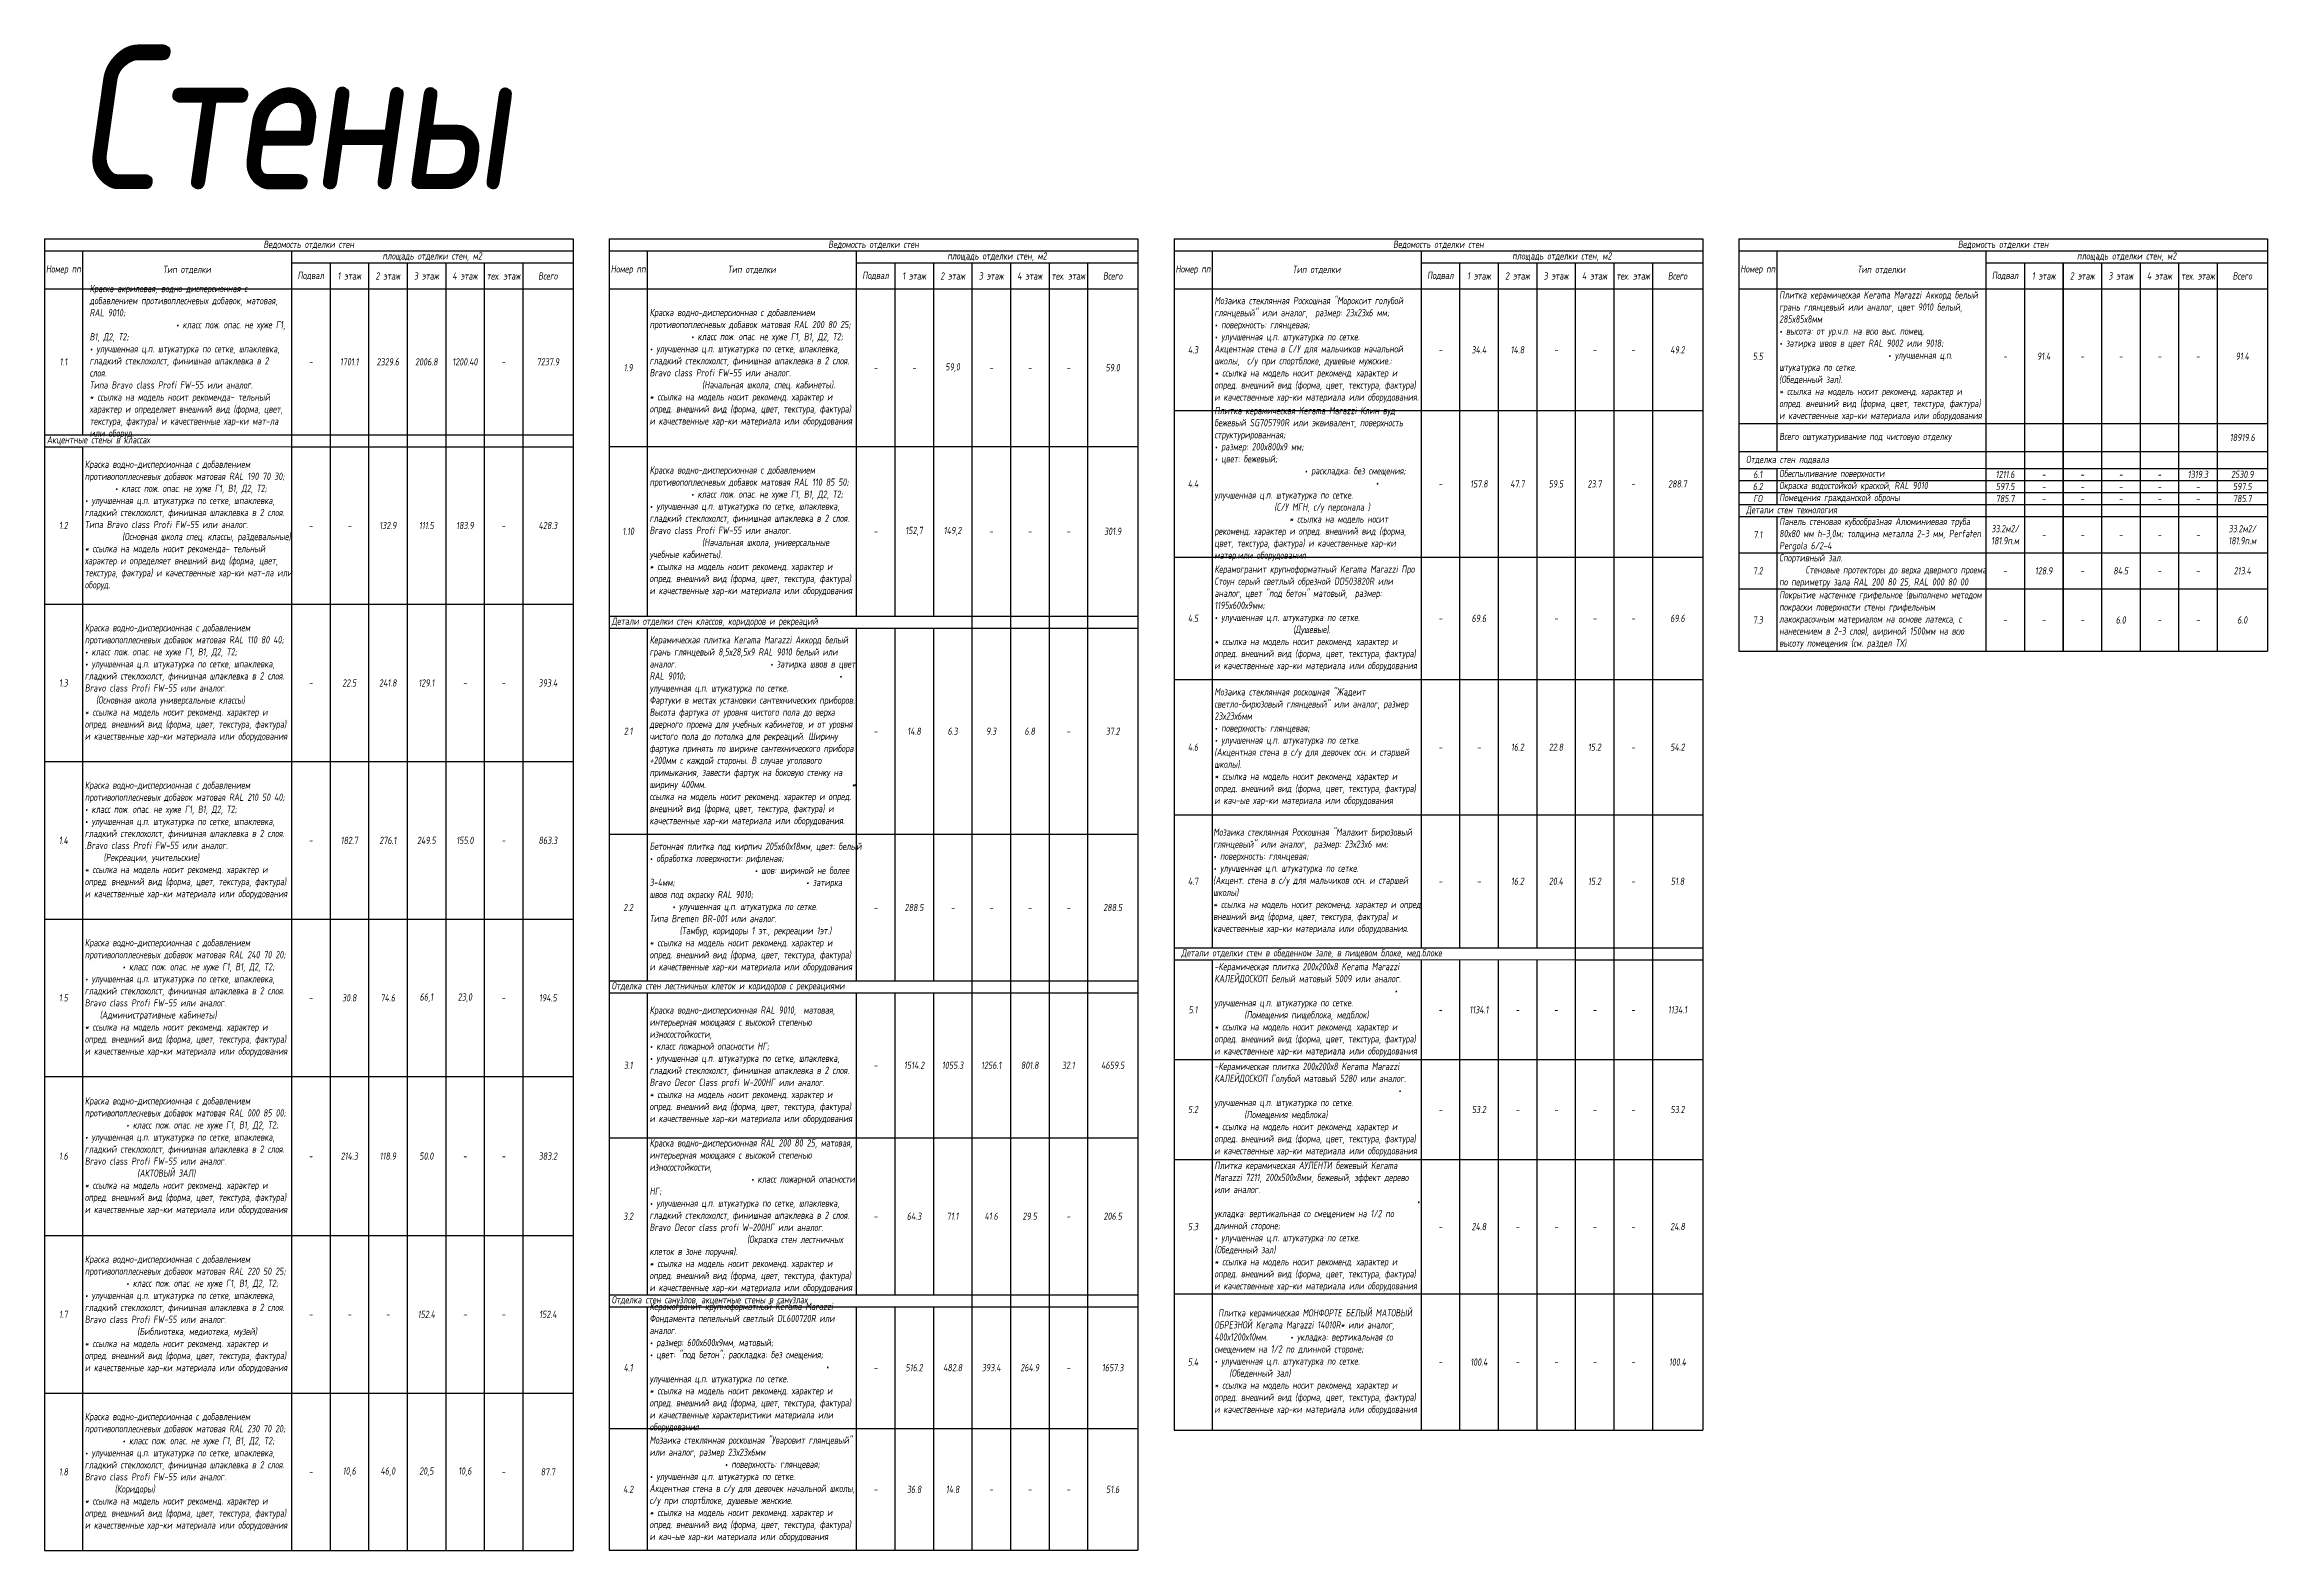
# Model space of a CAD drawing. Header units: millimetres. Extents: x -564166 to 631235, y -111927 to 129743.
# Drawn here: x -528318 to -436049, y 65213 to 127718 of the extents above; entities that cross this region are included whole.
import ezdxf

# ---------------------------------------------------------------- set-up
doc = ezdxf.new("R2010")
doc.units = ezdxf.units.MM
doc.layers.add('АР_Таблица отделки 1эт', color=250, linetype='Continuous', lineweight=15)
doc.layers.add('АР_Таблица отделки подвал', color=250, linetype='Continuous', lineweight=15)
doc.styles.add('ISOCPEUR', font='isocpeur.ttf', dxfattribs={"height": 800})
doc.styles.add('Архитект', font='isocpeur.ttf', dxfattribs={"width": 0.8, "oblique": 8})

msp = doc.modelspace()

# ---------------------------------------------------------------- texts
at = {"layer": 'АР_Таблица отделки 1эт', "color": 3, "char_height": 5936.58, "attachment_point": 5, "style": 'Архитект'}
for insert in [(-517964, 124730), (-517876, 124672)]:
    msp.add_mtext('\\A1;{\\C5;Стены}', dxfattribs=dict(at, insert=insert))

# ---------------------------------------------------------------- blocks, each defined once
blk = doc.blocks.new('*T86')
at = {"layer": 'АР_Таблица отделки подвал', "color": 0, "lineweight": -2, "transparency": 16777216}
for p, q in [((0, 0), (21942, 0)), ((0, 0), (0, -54438)), ((21942, 0), (21942, -54438)), ((23442, 0), (45385, 0)), ((23442, 0), (23442, -54423)), ((45385, 0), (45385, -54423)), ((46885, 0), (68827, 0)), ((46885, 0), (46885, -49446)), ((68827, 0), (68827, -49446)), ((70327, 0), (92269, 0)), ((70327, 0), (70327, -17108)), ((92269, 0), (92269, -17108)), ((0, -500), (1576, -500)), ((1576, -500), (1576, -8130)), ((10253, -500), (10253, -54438)), ((23442, -500), (25019, -500)), ((25019, -500), (25019, -15659)), ((33695, -500), (33695, -15659)), ((46885, -500), (48461, -500)), ((48461, -500), (48461, -29424)), ((57137, -500), (57137, -29424)), ((70327, -500), (71903, -500)), ((71903, -500), (71903, -8827)), ((80579, -500), (80579, -17108)), ((10253, -1000), (21942, -1000)), ((11853, -1000), (11853, -54438)), ((13453, -1000), (13453, -54438)), ((15053, -1000), (15053, -54438)), ((16653, -1000), (16653, -54438)), ((18253, -1000), (18253, -54438)), ((19853, -1000), (19853, -54438)), ((33695, -1000), (45385, -1000)), ((35295, -1000), (35295, -15659)), ((36895, -1000), (36895, -15659)), ((38495, -1000), (38495, -54423)), ((40095, -1000), (40095, -54423)), ((41695, -1000), (41695, -54423)), ((43295, -1000), (43295, -54423)), ((57137, -1000), (68827, -1000)), ((58737, -1000), (58737, -29424)), ((60337, -1000), (60337, -29424)), ((61937, -1000), (61937, -29424)), ((63537, -1000), (63537, -49446)), ((65137, -1000), (65137, -49446)), ((66737, -1000), (66737, -49446)), ((80579, -1000), (92269, -1000)), ((82179, -1000), (82179, -17108)), ((83779, -1000), (83779, -17108)), ((85379, -1000), (85379, -17108)), ((86979, -1000), (86979, -17108)), ((88579, -1000), (88579, -17108)), ((90179, -1000), (90179, -17108)), ((0, -2080), (21942, -2080)), ((23442, -2080), (45385, -2080)), ((46885, -2080), (68827, -2080)), ((70327, -2080), (92269, -2080)), ((46885, -7130), (68827, -7130)), ((0, -8130), (21942, -8130)), ((70327, -7660), (92269, -7660)), ((0, -8630), (1576, -8630)), ((1576, -8630), (1576, -54438)), ((10253, -8630), (21942, -8630)), ((23442, -8616), (45385, -8616)), ((70327, -8827), (92269, -8827)), ((70327, -9527), (71903, -9527)), ((70327, -10027), (92269, -10027)), ((71903, -9527), (71903, -11027)), ((80579, -9527), (92269, -9527)), ((70327, -10527), (92269, -10527)), ((70327, -11027), (92269, -11027)), ((70327, -11527), (92269, -11527)), ((71903, -11527), (71903, -17108)), ((46885, -13210), (68827, -13210)), ((70327, -13028), (92269, -13028)), ((70327, -14528), (92269, -14528)), ((0, -15164), (21942, -15164)), ((23442, -15659), (45385, -15659)), ((23442, -16159), (45385, -16159)), ((25019, -16159), (25019, -30791)), ((33695, -16159), (33695, -30791)), ((35295, -16159), (35295, -30791)), ((36895, -16159), (36895, -30791)), ((70327, -17108), (92269, -17108)), ((46885, -18290), (68827, -18290)), ((0, -21698), (21942, -21698)), ((46885, -23900), (68827, -23900)), ((23442, -24711), (45385, -24711)), ((0, -28232), (21942, -28232)), ((46885, -29424), (68827, -29424)), ((46885, -29924), (48461, -29924)), ((48461, -29924), (48461, -49446)), ((57137, -29924), (57137, -49446)), ((58737, -29924), (58737, -49446)), ((60337, -29924), (60337, -49446)), ((61937, -29924), (61937, -49446)), ((63537, -29924), (68827, -29924)), ((23442, -30791), (45385, -30791)), ((23442, -31291), (45385, -31291)), ((25019, -31291), (25019, -43823)), ((33695, -31291), (33695, -43823)), ((35295, -31291), (35295, -43823)), ((36895, -31291), (36895, -43823)), ((46885, -34064), (68827, -34064)), ((0, -34768), (21942, -34768)), ((23442, -37304), (45385, -37304)), ((46885, -38204), (68827, -38204)), ((0, -41368), (21942, -41368)), ((23442, -43823), (45385, -43823)), ((46885, -43784), (68827, -43784)), ((23442, -44323), (45385, -44323)), ((25019, -44323), (25019, -54423)), ((33695, -44323), (33695, -54423)), ((35295, -44323), (35295, -54423)), ((36895, -44323), (36895, -54423)), ((0, -47904), (21942, -47904)), ((23442, -49373), (45385, -49373)), ((46885, -49446), (68827, -49446)), ((0, -54438), (21942, -54438)), ((23442, -54423), (45385, -54423))]:
    blk.add_line(p, q, dxfattribs=at)
at = {"layer": 'АР_Таблица отделки подвал', "color": 0, "linetype": 'ByBlock', "lineweight": 30, "transparency": 16777216}
for p, q in [((1576, -500), (21942, -500)), ((25019, -500), (45385, -500)), ((48461, -500), (68827, -500)), ((71903, -500), (92269, -500))]:
    blk.add_line(p, q, dxfattribs=at)
at = {"layer": 'АР_Таблица отделки подвал', "transparency": 16777216}
for p, q in [((1576, -8630), (10253, -8630)), ((71903, -9527), (80579, -9527)), ((48461, -29924), (63537, -29924))]:
    blk.add_line(p, q, dxfattribs=at)
at = {"layer": 'АР_Таблица отделки подвал', "lineweight": 15, "transparency": 16777216, "char_height": 300}
for s, insert, width, attachment_point, style in [('Ведомость отделки стен', (10971, -250), 21842.3, 5, 'Архитект'), ('площадь отделки стен, м2', (16097, -750), 11589.77, 5, 'Архитект'), ('Ведомость отделки стен', (34413, -250), 21842.3, 5, 'Архитект'), ('площадь отделки стен, м2', (39540, -750), 11589.77, 5, 'Архитект'), ('Ведомость отделки стен', (57856, -250), 21842.3, 5, 'Архитект'), ('площадь отделки стен, м2', (62982, -750), 11589.77, 5, 'Архитект'), ('Ведомость отделки стен', (81298, -250), 21842.3, 5, 'Архитект'), ('площадь отделки стен, м2', (86424, -750), 11589.77, 5, 'Архитект'), ('Номер пп', (788, -1290), 1476.27, 5, 'Архитект'), ('Тип отделки', (5914, -1290), 8576.27, 5, 'Архитект'), ('Подвал', (11053, -1540), 1500, 5, 'Архитект'), ('1 этаж', (12653, -1540), 1500, 5, 'Архитект'), ('2 этаж', (14253, -1540), 1500, 5, 'Архитект'), ('3 этаж', (15853, -1540), 1500, 5, 'Архитект'), ('4 этаж', (17453, -1540), 1500, 5, 'Архитект'), ('тех. этаж', (19053, -1540), 1500, 5, 'Архитект'), ('Всего', (20897, -1540), 1989.77, 5, 'Архитект'), ('Номер пп', (24230, -1290), 1476.27, 5, 'Архитект'), ('Тип отделки', (29357, -1290), 8576.27, 5, 'Архитект'), ('Подвал', (34495, -1540), 1500, 5, 'Архитект'), ('1 этаж', (36095, -1540), 1500, 5, 'Архитект'), ('2 этаж', (37695, -1540), 1500, 5, 'Архитект'), ('3 этаж', (39295, -1540), 1500, 5, 'Архитект'), ('4 этаж', (40895, -1540), 1500, 5, 'Архитект'), ('тех. этаж', (42495, -1540), 1500, 5, 'Архитект'), ('Всего', (44340, -1540), 1989.77, 5, 'Архитект'), ('Номер пп', (47673, -1290), 1476.27, 5, 'Архитект'), ('Тип отделки', (52799, -1290), 8576.27, 5, 'Архитект'), ('Подвал', (57937, -1540), 1500, 5, 'Архитект'), ('1 этаж', (59537, -1540), 1500, 5, 'Архитект'), ('2 этаж', (61137, -1540), 1500, 5, 'Архитект'), ('3 этаж', (62737, -1540), 1500, 5, 'Архитект'), ('4 этаж', (64337, -1540), 1500, 5, 'Архитект'), ('тех. этаж', (65937, -1540), 1500, 5, 'Архитект'), ('Всего', (67782, -1540), 1989.77, 5, 'Архитект'), ('Номер пп', (71115, -1290), 1476.27, 5, 'Архитект'), ('Тип отделки', (76241, -1290), 8576.27, 5, 'Архитект'), ('Подвал', (81379, -1540), 1500, 5, 'Архитект'), ('1 этаж', (82979, -1540), 1500, 5, 'Архитект'), ('2 этаж', (84579, -1540), 1500, 5, 'Архитект'), ('3 этаж', (86179, -1540), 1500, 5, 'Архитект'), ('4 этаж', (87779, -1540), 1500, 5, 'Архитект'), ('тех. этаж', (89379, -1540), 1500, 5, 'Архитект'), ('Всего', (91224, -1540), 1989.77, 5, 'Архитект'), ('{\\C256;\\c0;Краска акриловая, водно-дисперсионная с добавлением противоплесневых добавок, матовая, RAL 9010;                                                                   • класс пож. опас. не хуже Г1, В1, Д2, Т2;\\P• улучшенная ц.п. штукатурка по сетке, шпаклевка, гладкий стеклохолст, финишная шпаклевка в 2 слоя.\\PТипа Bravo class Profi FW-55 или аналог.\\P* ссылка на модель носит рекоменда- тельный характер и определяет внешний вид (форма, цвет, текстура, фактура) и качественные хар-ки мат-ла или оборуд.     }', (1876, -5105), 8076.27, 4, 'Архитект'), ('{\\C256;\\c0;Мозаика стеклянная Роскошная "Мороксит голубой глянцевый" или аналог,  размер: 23х23х6 мм;\\P• поверхность: глянцевая;\\P• улучшенная ц.п. штукатурка по сетке.\\PАкцентная стена в С/У для мальчиков начальной школы,  с/у при спортблоке, душевые мужские.:                  \\P* ссылка на модель носит рекоменд. характер и опред. внешний вид (форма, цвет, текстура, фактура) и качественные хар-ки материала или оборудования.}', (48561, -4605), 8476.27, 4, 'Архитект'), ('Плитка керамическая Kerama Marazzi Аккорд белый грань глянцевый или аналог, цвет 9010 белый, 285х85х8мм \\P• высота: от ур.ч.п. на всю выс. помещ. \\P• затирка швов в цвет RAL 9002 или 9018;                                         • улучшенная ц.п. штукатурка по сетке.                        (Обеденный зал). \\P* ссылка на модель носит рекоменд. характер и опред. внешний вид (форма, цвет, текстура, фактура) и качественные хар-ки материала или оборудования', (72003, -4870), 8476.27, 4, 'Архитект'), ('Краска водно-дисперсионная с добавлением противопоплесневых добавок матовая RAL 200 80 25;                                                                      • класс пож. опас. не хуже Г1, В1, Д2, Т2;\\P• улучшенная ц.п. штукатурка по сетке, шпаклевка, гладкий стеклохолст, финишная шпаклевка в 2 слоя.\\PBravo class Profi FW-55 или аналог.                                 (Начальная школа, спец. кабинеты).\\P* ссылка на модель носит рекоменд. характер и опред. внешний вид (форма, цвет, текстура, фактура) и качественные хар-ки материала или оборудования', (25119, -5348), 8476.27, 4, 'Архитект'), ('4.3', (47673, -4605), 1376.27, 5, 'Архитект'), ('34.4', (59537, -4605), 1400, 5, 'Архитект'), ('14.8', (61137, -4605), 1400, 5, 'Архитект'), ('49.2', (67782, -4605), 1889.77, 5, 'Архитект'), ('1.1', (788, -5105), 1376.27, 5, 'Архитект'), ('-', (11053, -5105), 1400, 5, 'Архитект'), ('1701.1', (12653, -5105), 1400, 5, 'Архитект'), ('2329.6', (14253, -5105), 1400, 5, 'Архитект'), ('2006.8', (15853, -5105), 1400, 5, 'Архитект'), ('1200.40', (17453, -5105), 1400, 5, 'Архитект'), ('-', (19053, -5105), 1400, 5, 'Архитект'), ('7237.9', (20897, -5105), 1889.77, 5, 'Архитект'), ('1.9', (24230, -5348), 1376.27, 5, 'Архитект'), ('-', (34495, -5348), 1400, 5, 'Архитект'), ('-', (36095, -5348), 1400, 5, 'Архитект'), ('59,0', (37695, -5348), 1400, 5, 'Архитект'), ('-', (39295, -5348), 1400, 5, 'Архитект'), ('-', (40895, -5348), 1400, 5, 'Архитект'), ('-', (42495, -5348), 1400, 5, 'Архитект'), ('59.0', (44340, -5348), 1889.77, 5, 'Архитект'), ('-', (57937, -4605), 1400, 5, 'Архитект'), ('-', (62737, -4605), 1400, 5, 'Архитект'), ('-', (64337, -4605), 1400, 5, 'Архитект'), ('-', (65937, -4605), 1400, 5, 'Архитект'), ('5.5', (71115, -4870), 1376.27, 5, 'Архитект'), ('-', (81379, -4870), 1400, 5, 'Архитект'), ('91.4', (82979, -4870), 1400, 5, 'Архитект'), ('-', (84579, -4870), 1400, 5, 'Архитект'), ('-', (86179, -4870), 1400, 5, 'Архитект'), ('-', (87779, -4870), 1400, 5, 'Архитект'), ('-', (89379, -4870), 1400, 5, 'Архитект'), ('91.4', (91224, -4870), 1889.77, 5, 'Архитект'), ('{\\C256;\\c0;Плитка керамическая Kerama Marazzi Клин вуд бежевый SG705790R или эквивалент, поверхность структурированная;\\P• размер: 200х800х9 мм;\\P• цвет: бежевый;                                                               • раскладка: без смещения;                                                • улучшенная ц.п. штукатурка по сетке.                                   (С/У МГН, с/у персонала )                                   * ссылка на модель носит рекоменд. характер и опред. внешний вид (форма, цвет, текстура, фактура) и качественные хар-ки матер.или оборудования}', (48561, -10170), 8476.27, 4, 'Архитект'), ('Акцентные стены в классах ', (100, -8380), 10052.53, 4, 'Архитект'), ('{\\Q8;\\W0.8;Всего оштукатуривание под чистовую отделку}', (72003, -8243), 8476.27, 4, 'ISOCPEUR'), ('18919.6', (91224, -8243), 1889.77, 5, 'Архитект'), ('Краска водно-дисперсионная с добавлением противопоплесневых добавок матовая RAL 190 70 30;                                                                   • класс пож. опас. не хуже Г1, В1, Д2, Т2;\\P• улучшенная ц.п. штукатурка по сетке, шпаклевка, гладкий стеклохолст, финишная шпаклевка в 2 слоя.\\PТипа Bravo class Profi FW-55 или аналог.                       (Основная школа спец. классы, раздевальные)\\P* ссылка на модель носит рекоменда- тельный характер и определяет внешний вид (форма, цвет, текстура, фактура) и качественные хар-ки мат-ла или оборуд. ', (1676, -11897), 8476.27, 4, 'Архитект'), ('Отделка стен подвала', (70627, -9177), 9652.53, 4, 'Архитект'), ('Краска водно-дисперсионная с добавлением противопоплесневых добавок матовая RAL 110 85 50;                                                                      • класс пож. опас. не хуже Г1, В1, Д2, Т2;\\P• улучшенная ц.п. штукатурка по сетке, шпаклевка, гладкий стеклохолст, финишная шпаклевка в 2 слоя.\\PBravo class Profi FW-55 или аналог.                                 (Начальная школа, универсальные учебные кабинеты).\\P* ссылка на модель носит рекоменд. характер и опред. внешний вид (форма, цвет, текстура, фактура) и качественные хар-ки материала или оборудования', (25119, -12137), 8476.27, 4, 'Архитект'), ('4.4', (47673, -10170), 976.27, 5, 'Архитект'), ('157.8', (59537, -10170), 1400, 5, 'Архитект'), ('47.7', (61137, -10170), 1400, 5, 'Архитект'), ('59.5', (62737, -10170), 1400, 5, 'Архитект'), ('23.7', (64337, -10170), 1400, 5, 'Архитект'), ('288.7', (67782, -10170), 1889.77, 5, 'Архитект'), ('6.2', (71115, -10277), 1376.27, 5, 'Архитект'), ('6.1', (71115, -9777), 1376.27, 5, 'Архитект'), ('Обеспыливание поверхности', (72003, -9777), 8476.27, 4, 'Архитект'), ('Окраска водостойкой краской, RAL 9010', (72003, -10277), 8476.27, 4, 'Архитект'), ('597.5', (81379, -10277), 1400, 5, 'Архитект'), ('1211.6', (81379, -9777), 1400, 5, 'Архитект'), ('-', (82979, -9777), 1400, 5, 'Архитект'), ('-', (84579, -9777), 1400, 5, 'Архитект'), ('-', (86179, -9777), 1400, 5, 'Архитект'), ('-', (87779, -9777), 1400, 5, 'Архитект'), ('1319.3', (89379, -9777), 1400, 5, 'Архитект'), ('2530.9', (91224, -9777), 1889.77, 5, 'Архитект'), ('597.5', (91224, -10277), 1889.77, 5, 'Архитект'), ('-', (57937, -10170), 1400, 5, 'Архитект'), ('-', (65937, -10170), 1400, 5, 'Архитект'), ('ГО', (71115, -10777), 1376.27, 5, 'Архитект'), ('Помещения гражданской оброны', (72003, -10777), 8476.27, 4, 'Архитект'), ('785.7', (81379, -10777), 1400, 5, 'Архитект'), ('-', (82979, -10277), 1400, 5, 'Архитект'), ('-', (82979, -10777), 1400, 5, 'Архитект'), ('-', (84579, -10277), 1400, 5, 'Архитект'), ('-', (84579, -10777), 1400, 5, 'Архитект'), ('-', (86179, -10277), 1400, 5, 'Архитект'), ('-', (86179, -10777), 1400, 5, 'Архитект'), ('-', (87779, -10277), 1400, 5, 'Архитект'), ('-', (87779, -10777), 1400, 5, 'Архитект'), ('-', (89379, -10277), 1400, 5, 'Архитект'), ('-', (89379, -10777), 1400, 5, 'Архитект'), ('785.7', (91224, -10777), 1889.77, 5, 'Архитект'), ('1.2', (788, -11897), 1376.27, 5, 'Архитект'), ('-', (11053, -11897), 1400, 5, 'Архитект'), ('-', (12653, -11897), 1400, 5, 'Архитект'), ('132.9', (14253, -11897), 1400, 5, 'Архитект'), ('111.5', (15853, -11897), 1400, 5, 'Архитект'), ('183.9', (17453, -11897), 1400, 5, 'Архитект'), ('-', (19053, -11897), 1400, 5, 'Архитект'), ('428.3', (20897, -11897), 1889.77, 5, 'Архитект'), ('1.10', (24230, -12137), 1376.27, 5, 'Архитект'), ('152,7', (36095, -12137), 1400, 5, 'Архитект'), ('149,2', (37695, -12137), 1400, 5, 'Архитект'), ('301.9', (44340, -12137), 1889.77, 5, 'Архитект'), ('Детали стен технология', (70627, -11277), 9652.53, 4, 'Архитект'), ('Панель стеновая кубообразная Алюминиевая труба 80х80 мм h-3,0м; толщина металла 2-3 мм, Perfaten Pergola 6/2-4', (72003, -12278), 8476.27, 4, 'Архитект'), ('33.2м2/ 181.9п.м', (81379, -12278), 1400, 5, 'Архитект'), ('33.2м2/ 181.9п.м', (91224, -12278), 1889.77, 5, 'Архитект'), ('-', (34495, -12137), 1400, 5, 'Архитект'), ('-', (39295, -12137), 1400, 5, 'Архитект'), ('-', (40895, -12137), 1400, 5, 'Архитект'), ('-', (42495, -12137), 1400, 5, 'Архитект'), ('7.1', (71115, -12278), 1376.27, 5, 'Архитект'), ('-', (82979, -12278), 1400, 5, 'Архитект'), ('-', (84579, -12278), 1400, 5, 'Архитект'), ('-', (86179, -12278), 1400, 5, 'Архитект'), ('-', (87779, -12278), 1400, 5, 'Архитект'), ('-', (89379, -12278), 1400, 5, 'Архитект'), ('Керамогранит крупноформатный Kerama Marazzi Про Стоун серый светлый обрезной DD503820R или аналог, цвет "под бетон" матовый, {\\C256;\\c0; размер: 1195х600х9мм;\\P• улучшенная ц.п. штукатурка по сетке.                                      }(Душевые).{\\C256;\\c0;\\P* ссылка на модель носит рекоменд. характер и опред. внешний вид (форма, цвет, текстура, фактура) и качественные хар-ки материала или оборудования}', (48561, -15750), 8476.27, 4, 'Архитект'), ('7.2', (71115, -13778), 1376.27, 5, 'Архитект'), ('Спортивный зал.                                              Стеновые протекторы до верха дверного проема по периметру зала RAL 200 80 25, RAL 000 80 00', (72003, -13778), 8476.27, 4, 'Архитект'), ('-', (81379, -13778), 1400, 5, 'Архитект'), ('128.9', (82979, -13778), 1400, 5, 'Архитект'), ('-', (84579, -13778), 1400, 5, 'Архитект'), ('84.5', (86179, -13778), 1400, 5, 'Архитект'), ('-', (87779, -13778), 1400, 5, 'Архитект'), ('-', (89379, -13778), 1400, 5, 'Архитект'), ('213.4', (91224, -13778), 1889.77, 5, 'Архитект'), ('Покрытие настенное грифельное (выполнено методом покраски поверхности стены грифельным лакокрасочным материалом на основе латекса, с нанесением в 2-3 слоя), шириной 1500мм на всю высоту помещения (см. раздел ТХ) ', (72003, -15818), 8476.27, 4, 'Архитект'), ('4.5', (47673, -15750), 976.27, 5, 'Архитект'), ('69.6', (59537, -15750), 1400, 5, 'Архитект'), ('69.6', (67782, -15750), 1889.77, 5, 'Архитект'), ('7.3', (71115, -15818), 1376.27, 5, 'Архитект'), ('6.0', (86179, -15818), 1400, 5, 'Архитект'), ('6.0', (91224, -15818), 1889.77, 5, 'Архитект'), ('Краска водно-дисперсионная с добавлением противопоплесневых добавок матовая RAL 110 80 40;                                 \\P• класс пож. опас. не хуже Г1, В1, Д2, Т2;\\P• улучшенная ц.п. штукатурка по сетке, шпаклевка, гладкий стеклохолст, финишная шпаклевка в 2 слоя.\\PBravo class Profi FW-55 или аналог.                      (Основная школа универсальные классы)\\P* ссылка на модель носит рекоменд. характер и опред. внешний вид (форма, цвет, текстура, фактура) и качественные хар-ки материала или оборудования', (1676, -18431), 8476.27, 4, 'Архитект'), ('{\\C256;\\c0;Детали отделки стен классов, коридоров и рекреаций}', (23542, -15909), 14852.53, 4, 'Архитект'), ('{\\C256;\\c0;К}ерамическая плитка Kerama Marazzi Аккорд белый грань глянцевый 8,5х28,5х9 RАL 9010 белый или аналог.                         {\\C4;•} затирка швов в цвет RAL 9010;                                         • улучшенная ц.п. штукатурка по сетке.\\PФартуки в местах установки сантехнических приборов. Высота фартука от уровня чистого пола до верха дверного проема для учебных кабинетов, и от уровня чистого пола до потолка для рекреаций. Ширину фартука принять по ширине сантехнического прибора +200мм с каждой стороны. В случае уголового примыкания, завести фартук на боковую стенку на ширину 400мм.                                       * ссылка на модель носит рекоменд. характер и опред. внешний вид (форма, цвет, текстура, фактура) и качественные хар-ки материала или оборудования.   ', (25119, -20435), 8476.27, 4, 'Архитект'), ('-', (57937, -15750), 1400, 5, 'Архитект'), ('-', (62737, -15750), 1400, 5, 'Архитект'), ('-', (64337, -15750), 1400, 5, 'Архитект'), ('-', (65937, -15750), 1400, 5, 'Архитект'), ('-', (81379, -15818), 1400, 5, 'Архитект'), ('-', (82979, -15818), 1400, 5, 'Архитект'), ('-', (84579, -15818), 1400, 5, 'Архитект'), ('-', (87779, -15818), 1400, 5, 'Архитект'), ('-', (89379, -15818), 1400, 5, 'Архитект'), ('1.3', (788, -18431), 1376.27, 5, 'Архитект'), ('-', (11053, -18431), 1400, 5, 'Архитект'), ('22.5', (12653, -18431), 1400, 5, 'Архитект'), ('241.8', (14253, -18431), 1400, 5, 'Архитект'), ('129.1', (15853, -18431), 1400, 5, 'Архитект'), ('-', (17453, -18431), 1400, 5, 'Архитект'), ('-', (19053, -18431), 1400, 5, 'Архитект'), ('393.4', (20897, -18431), 1889.77, 5, 'Архитект'), ('Мозаика стеклянная роскошная "Жадеит светло-бирюзовый глянцевый" или аналог, размер 23х23х6мм                                             • поверхность: глянцевая;\\P• улучшенная ц.п. штукатурка по сетке.\\P(Акцентная стена в с/у для девочек осн. и старшей школы). \\P* ссылка на модель носит рекоменд. характер и опред. внешний вид (форма, цвет, текстура, фактура) и кач-ые хар-ки материала или оборудования', (48561, -21095), 8476.27, 4, 'Архитект'), ('2.1', (24230, -20435), 1376.27, 5, 'Архитект'), ('14.8', (36095, -20435), 1400, 5, 'Архитект'), ('6.3', (37695, -20435), 1400, 5, 'Архитект'), ('9.3', (39295, -20435), 1400, 5, 'Архитект'), ('6.8', (40895, -20435), 1400, 5, 'Архитект'), ('37.2', (44340, -20435), 1889.77, 5, 'Архитект'), ('-', (34495, -20435), 1400, 5, 'Архитект'), ('-', (42495, -20435), 1400, 5, 'Архитект'), ('4.6', (47673, -21095), 976.27, 5, 'Архитект'), ('-', (57937, -21095), 1400, 5, 'Архитект'), ('-', (59537, -21095), 1400, 5, 'Архитект'), ('16.2', (61137, -21095), 1400, 5, 'Архитект'), ('22.8', (62737, -21095), 1400, 5, 'Архитект'), ('15.2', (64337, -21095), 1400, 5, 'Архитект'), ('-', (65937, -21095), 1400, 5, 'Архитект'), ('54.2', (67782, -21095), 1889.77, 5, 'Архитект'), ('Краска водно-дисперсионная с добавлением противопоплесневых добавок матовая RAL 210 50 40;                      \\P• класс пож. опас. не хуже Г1, В1, Д2, Т2;\\P• улучшенная ц.п. штукатурка по сетке, шпаклевка, гладкий стеклохолст, финишная шпаклевка в 2 слоя.\\P.Bravo class Profi FW-55 или аналог.                       (Рекреации, учительские)      \\P* ссылка на модель носит рекоменд. характер и опред. внешний вид (форма, цвет, текстура, фактура) и качественные хар-ки материала или оборудования', (1676, -24965), 8476.27, 4, 'Архитект'), ('1.4', (788, -24965), 1376.27, 5, 'Архитект'), ('182.7', (12653, -24965), 1400, 5, 'Архитект'), ('276.1', (14253, -24965), 1400, 5, 'Архитект'), ('249.5', (15853, -24965), 1400, 5, 'Архитект'), ('155.0', (17453, -24965), 1400, 5, 'Архитект'), ('863.3', (20897, -24965), 1889.77, 5, 'Архитект'), ('{\\C256;\\c0;Мозаика стеклянная Роскошная "Малахит }бирюзовый {\\C256;\\c0;глянцевый" или аналог,  размер: 23х23х6 мм;\\P• поверхность: глянцевая;\\P• улучшенная ц.п. штукатурка по сетке.\\P(Акцент. стена в с/у для мальчиков осн. и старшей школы)                  \\P* ссылка на модель носит рекоменд. характер и опред. внешний вид (форма, цвет, текстура, фактура) и качественные хар-ки материала или оборудования.}', (48511, -26662), 8576.27, 4, 'Архитект'), ('-', (11053, -24965), 1400, 5, 'Архитект'), ('-', (19053, -24965), 1400, 5, 'Архитект'), ('Бетонная плитка под кирпич 205х60х18мм, цвет: белый\\P• обработка поверхности: рифленая;                                                • шов: шириной не более 3-4мм;                                   • затирка швов под окраску RAL 9010;                                   • улучшенная ц.п. штукатурка по сетке.\\PТипа Bremen BR-001 или аналог.                              (Тамбур, коридоры 1 эт., рекреации 1эт.)\\P* ссылка на модель носит рекоменд. характер и опред. внешний вид (форма, цвет, текстура, фактура) и качественные хар-ки материала или оборудования', (25119, -27751), 8476.27, 4, 'Архитект'), ('4.7', (47673, -26662), 976.27, 5, 'Архитект'), ('-', (57937, -26662), 1400, 5, 'Архитект'), ('-', (59537, -26662), 1400, 5, 'Архитект'), ('16.2', (61137, -26662), 1400, 5, 'Архитект'), ('20.4', (62737, -26662), 1400, 5, 'Архитект'), ('15.2', (64337, -26662), 1400, 5, 'Архитект'), ('-', (65937, -26662), 1400, 5, 'Архитект'), ('51.8', (67782, -26662), 1889.77, 5, 'Архитект'), ('2.2', (24230, -27751), 1376.27, 5, 'Архитект'), ('288.5', (36095, -27751), 1400, 5, 'Архитект'), ('288.5', (44340, -27751), 1889.77, 5, 'Архитект'), ('-', (34495, -27751), 1400, 5, 'Архитект'), ('-', (37695, -27751), 1400, 5, 'Архитект'), ('-', (39295, -27751), 1400, 5, 'Архитект'), ('-', (40895, -27751), 1400, 5, 'Архитект'), ('-', (42495, -27751), 1400, 5, 'Архитект'), ('{\\C256;\\c0;Краска водно-дисперсионная с добавлением противопоплесневых добавок матовая RAL 240 70 20;                                                                     • класс пож. опас. не хуже Г1, В1, Д2, Т2;\\P• улучшенная ц.п. штукатурка по сетке, шпаклевка, гладкий стеклохолст, финишная шпаклевка в 2 слоя.\\PBravo class Profi FW-55 или аналог.                       (Административные кабинеты)     \\P* ссылка на модель носит рекоменд. характер и опред. внешний вид (форма, цвет, текстура, фактура) и качественные хар-ки материала или оборудования}', (1676, -31500), 8476.27, 4, 'Архитект'), ('{\\C256;\\c0;Детали отделки стен в обеденном зале, в пищевом блоке, мед.блоке}', (47185, -29674), 16052.53, 4, 'Архитект'), ('-Керамическая плитка 200х200х8 Kerama Marazzi КАЛЕЙДОСКОП Белый матовый 5009 или аналог.                                                      • улучшенная ц.п. штукатурка по сетке.                           (Помещения пищеблока, медблок)\\P* ссылка на модель носит рекоменд. характер и опред. внешний вид (форма, цвет, текстура, фактура) и качественные хар-ки материала или оборудования', (48561, -31994), 8476.27, 4, 'Архитект'), ('1.5', (788, -31500), 1376.27, 5, 'Архитект'), ('30.8', (12653, -31500), 1400, 5, 'Архитект'), ('74.6', (14253, -31500), 1400, 5, 'Архитект'), ('66,1', (15853, -31500), 1400, 5, 'Архитект'), ('23,0', (17453, -31500), 1400, 5, 'Архитект'), ('194.5', (20897, -31500), 1889.77, 5, 'Архитект'), ('Отделка стен лестничных клеток и коридоров с рекреациями', (23542, -31041), 14852.53, 4, 'Архитект'), ('-', (11053, -31500), 1400, 5, 'Архитект'), ('-', (19053, -31500), 1400, 5, 'Архитект'), ('Краска водно-дисперсионная RAL 9010,  матовая,       интерьерная моющаяся с высокой степенью износостойкости,                                       • класс пожарной опасности НГ;\\P• улучшенная ц.п. штукатурка по сетке, шпаклевка, гладкий стеклохолст, финишная шпаклевка в 2 слоя.\\PBravo Decor Class profi W-200НГ или аналог.\\P* ссылка на модель носит рекоменд. характер и опред. внешний вид (форма, цвет, текстура, фактура) и качественные хар-ки материала или оборудования', (25119, -34298), 8476.27, 4, 'Архитект'), ('5.1', (47673, -31994), 976.27, 5, 'Архитект'), ('-', (57937, -31994), 1400, 5, 'Архитект'), ('1134.1', (59537, -31994), 1400, 5, 'Архитект'), ('-', (61137, -31994), 1400, 5, 'Архитект'), ('-', (62737, -31994), 1400, 5, 'Архитект'), ('-', (64337, -31994), 1400, 5, 'Архитект'), ('-', (65937, -31994), 1400, 5, 'Архитект'), ('1134.1', (67782, -31994), 1889.77, 5, 'Архитект'), ('3.1', (24230, -34298), 1376.27, 5, 'Архитект'), ('-', (34495, -34298), 1400, 5, 'Архитект'), ('1514.2', (36095, -34298), 1400, 5, 'Архитект'), ('1055.3', (37695, -34298), 1400, 5, 'Архитект'), ('1256.1', (39295, -34298), 1400, 5, 'Архитект'), ('801.8', (40895, -34298), 1400, 5, 'Архитект'), ('32.1', (42495, -34298), 1400, 5, 'Архитект'), ('4659.5', (44340, -34298), 1889.77, 5, 'Архитект'), ('-Керамическая плитка 200х200х8 Kerama Marazzi КАЛЕЙДОСКОП Голубой матовый 5280 или аналог.                                                      • улучшенная ц.п. штукатурка по сетке.                           (Помещения медблока)\\P* ссылка на модель носит рекоменд. характер и опред. внешний вид (форма, цвет, текстура, фактура) и качественные хар-ки материала или оборудования', (48561, -36134), 8476.27, 4, 'Архитект'), ('Краска водно-дисперсионная с добавлением противопоплесневых добавок матовая RAL 000 85 00;                                                                      • класс пож. опас. не хуже Г1, В1, Д2, Т2;\\P• улучшенная ц.п. штукатурка по сетке, шпаклевка, гладкий стеклохолст, финишная шпаклевка в 2 слоя.\\PBravo class Profi FW-55 или аналог.                                 (АКТОВЫЙ ЗАЛ)\\P* ссылка на модель носит рекоменд. характер и опред. внешний вид (форма, цвет, текстура, фактура) и качественные хар-ки материала или оборудования', (1676, -38068), 8476.27, 4, 'Архитект'), ('5.2', (47673, -36134), 1476.27, 5, 'Архитект'), ('53.2', (59537, -36134), 1400, 5, 'Архитект'), ('53.2', (67782, -36134), 1889.77, 5, 'Архитект'), ('-', (57937, -36134), 1400, 5, 'Архитект'), ('-', (61137, -36134), 1400, 5, 'Архитект'), ('-', (62737, -36134), 1400, 5, 'Архитект'), ('-', (64337, -36134), 1400, 5, 'Архитект'), ('-', (65937, -36134), 1400, 5, 'Архитект'), ('Краска водно-дисперсионная RAL 200 80 25, матовая, интерьерная моющаяся с высокой степенью износостойкости,                                                                   • класс пожарной опасности НГ;\\P• улучшенная ц.п. штукатурка по сетке, шпаклевка, гладкий стеклохолст, финишная шпаклевка в 2 слоя.\\PBravo Decor class profi W-200НГ или аналог.     {\\C211;                               \\C256;\\c0;(Окраска стен лестничных клеток в зоне поручня). \\P}* ссылка на модель носит рекоменд. характер и опред. внешний вид (форма, цвет, текстура, фактура) и качественные хар-ки материала или оборудования', (25119, -40564), 8476.27, 4, 'Архитект'), ('1.6', (788, -38068), 1376.27, 5, 'Архитект'), ('-', (11053, -38068), 1400, 5, 'Архитект'), ('214.3', (12653, -38068), 1400, 5, 'Архитект'), ('118.9', (14253, -38068), 1400, 5, 'Архитект'), ('50.0', (15853, -38068), 1400, 5, 'Архитект'), ('-', (17453, -38068), 1400, 5, 'Архитект'), ('-', (19053, -38068), 1400, 5, 'Архитект'), ('383.2', (20897, -38068), 1889.77, 5, 'Архитект'), ('{\\C256;\\c0;Плитка керамическая АУЛЕНТИ бежевый Kerama Marazzi 7211, 200х500х8мм, бежевый, эффект дерево или аналог.    }                                                                                              • укладка: вертикальная со смещением на 1/2 по длинной стороне;                                 \\P• улучшенная ц.п. штукатурка по сетке.\\P({\\C256;\\c0;Обеденный зал})\\P* ссылка на модель носит рекоменд. характер и опред. внешний вид (форма, цвет, текстура, фактура) и качественные хар-ки материала или оборудования', (48561, -40994), 8476.27, 4, 'Архитект'), ('3.2', (24230, -40564), 1376.27, 5, 'Архитект'), ('-', (34495, -40564), 1400, 5, 'Архитект'), ('64.3', (36095, -40564), 1400, 5, 'Архитект'), ('71.1', (37695, -40564), 1400, 5, 'Архитект'), ('41.6', (39295, -40564), 1400, 5, 'Архитект'), ('29.5', (40895, -40564), 1400, 5, 'Архитект'), ('-', (42495, -40564), 1400, 5, 'Архитект'), ('206.5', (44340, -40564), 1889.77, 5, 'Архитект'), ('5.3', (47673, -40994), 1376.27, 5, 'Архитект'), ('-', (57937, -40994), 1400, 5, 'Архитект'), ('24.8', (59537, -40994), 1400, 5, 'Архитект'), ('-', (61137, -40994), 1400, 5, 'Архитект'), ('-', (62737, -40994), 1400, 5, 'Архитект'), ('-', (64337, -40994), 1400, 5, 'Архитект'), ('-', (65937, -40994), 1400, 5, 'Архитект'), ('24.8', (67782, -40994), 1889.77, 5, 'Архитект'), ('Краска водно-дисперсионная с добавлением противопоплесневых добавок матовая RAL 220 50 25;                                                                      • класс пож. опас. не хуже Г1, В1, Д2, Т2;\\P• улучшенная ц.п. штукатурка по сетке, шпаклевка, гладкий стеклохолст, финишная шпаклевка в 2 слоя.\\PBravo class Profi FW-55 или аналог.                                 (Библиотека, медиотека, музей)\\P* ссылка на модель носит рекоменд. характер и опред. внешний вид (форма, цвет, текстура, фактура) и качественные хар-ки материала или оборудования', (1676, -44636), 8476.27, 4, 'Архитект'), ('Отделка стен санузлов, акцентные стены в санузлах', (23542, -44073), 14852.53, 4, 'Архитект'), ('{\\C256;\\c0;Керамогранит крупноформатный Kerama Marazzi Фондамента пепельный светлый DL600720R или аналог.\\P• размер: 600х600х9мм, матовый;\\P• цвет: "под бетон"; раскладка: без смещения;                                                         • улучшенная ц.п. штукатурка по сетке.\\P* ссылка на модель носит рекоменд. характер и опред. внешний вид (форма, цвет, текстура, фактура) и качественные характеристики материала или оборудования }', (25119, -46848), 8476.27, 4, 'Архитект'), ('1.7', (788, -44636), 1376.27, 5, 'Архитект'), ('-', (11053, -44636), 1400, 5, 'Архитект'), ('-', (12653, -44636), 1400, 5, 'Архитект'), ('-', (14253, -44636), 1400, 5, 'Архитект'), ('152.4', (15853, -44636), 1400, 5, 'Архитект'), ('-', (17453, -44636), 1400, 5, 'Архитект'), ('-', (19053, -44636), 1400, 5, 'Архитект'), ('152.4', (20897, -44636), 1889.77, 5, 'Архитект'), ('{\\C256;\\c0; Плитка керамическая МОНФОРТЕ БЕЛЫЙ МАТОВЫЙ ОБРЕЗНОЙ Kerama Marazzi 14010R* или аналог, 400х1200х10мм.     } • укладка: вертикальная со смещением на 1/2 по длинной стороне;                                 \\P• улучшенная ц.п. штукатурка по сетке.                     {\\C256;\\c0;(Обеденный зал)} \\P* ссылка на модель носит рекоменд. характер и опред. внешний вид (форма, цвет, текстура, фактура) и качественные хар-ки материала или оборудования', (48561, -46615), 8476.27, 4, 'Архитект'), ('4.1', (24230, -46848), 1376.27, 5, 'Архитект'), ('-', (34495, -46848), 1400, 5, 'Архитект'), ('516.2', (36095, -46848), 1400, 5, 'Архитект'), ('482.8', (37695, -46848), 1400, 5, 'Архитект'), ('393.4', (39295, -46848), 1400, 5, 'Архитект'), ('264.9', (40895, -46848), 1400, 5, 'Архитект'), ('-', (42495, -46848), 1400, 5, 'Архитект'), ('1657.3', (44340, -46848), 1889.77, 5, 'Архитект'), ('5.4', (47673, -46615), 1376.27, 5, 'Архитект'), ('-', (57937, -46615), 1400, 5, 'Архитект'), ('100.4', (59537, -46615), 1400, 5, 'Архитект'), ('-', (61137, -46615), 1400, 5, 'Архитект'), ('-', (62737, -46615), 1400, 5, 'Архитект'), ('-', (64337, -46615), 1400, 5, 'Архитект'), ('-', (65937, -46615), 1400, 5, 'Архитект'), ('100.4', (67782, -46615), 1889.77, 5, 'Архитект'), ('Краска водно-дисперсионная с добавлением противопоплесневых добавок матовая RAL 230 70 20;                                                                     • класс пож. опас. не хуже Г1, В1, Д2, Т2;\\P• улучшенная ц.п. штукатурка по сетке, шпаклевка, гладкий стеклохолст, финишная шпаклевка в 2 слоя.\\PBravo class Profi FW-55 или аналог.                           (Коридоры)  \\P* ссылка на модель носит рекоменд. характер и опред. внешний вид (форма, цвет, текстура, фактура) и качественные хар-ки материала или оборудования', (1676, -51171), 8476.27, 4, 'Архитект'), ('Мозаика стеклянная роскошная "Уваровит глянцевый" или аналог, размер 23х23х6мм                                             • поверхность: глянцевая;\\P• улучшенная ц.п. штукатурка по сетке.\\PАкцентная стена в с/у для девочек начальной школы, с/у при спортблоке, душевые женские. \\P* ссылка на модель носит рекоменд. характер и опред. внешний вид (форма, цвет, текстура, фактура) и кач-ые хар-ки материала или оборудования', (25119, -51898), 8476.27, 4, 'Архитект'), ('1.8', (788, -51171), 1376.27, 5, 'Архитект'), ('-', (11053, -51171), 1400, 5, 'Архитект'), ('10,6', (12653, -51171), 1400, 5, 'Архитект'), ('46,0', (14253, -51171), 1400, 5, 'Архитект'), ('20,5', (15853, -51171), 1400, 5, 'Архитект'), ('10,6', (17453, -51171), 1400, 5, 'Архитект'), ('-', (19053, -51171), 1400, 5, 'Архитект'), ('87.7', (20897, -51171), 1889.77, 5, 'Архитект'), ('4.2', (24230, -51898), 1376.27, 5, 'Архитект'), ('-', (34495, -51898), 1400, 5, 'Архитект'), ('36.8', (36095, -51898), 1400, 5, 'Архитект'), ('14.8', (37695, -51898), 1400, 5, 'Архитект'), ('-', (39295, -51898), 1400, 5, 'Архитект'), ('-', (40895, -51898), 1400, 5, 'Архитект'), ('-', (42495, -51898), 1400, 5, 'Архитект'), ('51.6', (44340, -51898), 1889.77, 5, 'Архитект')]:
    blk.add_mtext(s, dxfattribs=dict(at, insert=insert, width=width, attachment_point=attachment_point, style=style))
blk = doc.blocks.new('*T1880')
at = {"layer": 'АР_Таблица отделки подвал', "color": 0, "lineweight": -2, "transparency": 16777216}
for p, q in [((0, 0), (21942, 0)), ((0, 0), (0, -54423)), ((21942, 0), (21942, -54423)), ((0, -500), (1576, -500)), ((1576, -500), (1576, -15659)), ((10253, -500), (10253, -15659)), ((10253, -1000), (21942, -1000)), ((11853, -1000), (11853, -15659)), ((13453, -1000), (13453, -15659)), ((15053, -1000), (15053, -54423)), ((16653, -1000), (16653, -54423)), ((18253, -1000), (18253, -54423)), ((19853, -1000), (19853, -54423)), ((0, -2080), (21942, -2080)), ((0, -8616), (21942, -8616)), ((0, -15659), (21942, -15659)), ((0, -16159), (21942, -16159)), ((1576, -16159), (1576, -30791)), ((10253, -16159), (10253, -30791)), ((11853, -16159), (11853, -30791)), ((13453, -16159), (13453, -30791)), ((0, -24711), (21942, -24711)), ((0, -30791), (21942, -30791)), ((0, -31291), (21942, -31291)), ((1576, -31291), (1576, -43823)), ((10253, -31291), (10253, -43823)), ((11853, -31291), (11853, -43823)), ((13453, -31291), (13453, -43823)), ((0, -37304), (21942, -37304)), ((0, -43823), (21942, -43823)), ((0, -44323), (21942, -44323)), ((1576, -44323), (1576, -54423)), ((10253, -44323), (10253, -54423)), ((11853, -44323), (11853, -54423)), ((13453, -44323), (13453, -54423)), ((0, -49373), (21942, -49373)), ((0, -54423), (21942, -54423))]:
    blk.add_line(p, q, dxfattribs=at)
at = {"layer": 'АР_Таблица отделки подвал', "color": 0, "linetype": 'ByBlock', "lineweight": 30, "transparency": 16777216}
blk.add_line((1576, -500), (21942, -500), dxfattribs=at)
at = {"layer": 'АР_Таблица отделки подвал', "lineweight": 15, "transparency": 16777216, "char_height": 300, "style": 'Архитект'}
for s, insert, width, attachment_point in [('Ведомость отделки стен', (10971, -250), 21842.3, 5), ('площадь отделки стен, м2', (16097, -750), 11589.77, 5), ('Номер пп', (788, -1290), 1476.27, 5), ('Тип отделки', (5914, -1290), 8576.27, 5), ('Подвал', (11053, -1540), 1500, 5), ('1 этаж', (12653, -1540), 1500, 5), ('2 этаж', (14253, -1540), 1500, 5), ('3 этаж', (15853, -1540), 1500, 5), ('4 этаж', (17453, -1540), 1500, 5), ('тех. этаж', (19053, -1540), 1500, 5), ('Всего', (20897, -1540), 1989.77, 5), ('Краска водно-дисперсионная с добавлением противопоплесневых добавок матовая RAL 200 80 25;                                                                      • класс пож. опас. не хуже Г1, В1, Д2, Т2;\\P• улучшенная ц.п. штукатурка по сетке, шпаклевка, гладкий стеклохолст, финишная шпаклевка в 2 слоя.\\PBravo class Profi FW-55 или аналог.                                 (Начальная школа, спец. кабинеты).\\P* ссылка на модель носит рекоменд. характер и опред. внешний вид (форма, цвет, текстура, фактура) и качественные хар-ки материала или оборудования', (1676, -5348), 8476.27, 4), ('1.9', (788, -5348), 1376.27, 5), ('-', (11053, -5348), 1400, 5), ('-', (12653, -5348), 1400, 5), ('59,0', (14253, -5348), 1400, 5), ('-', (15853, -5348), 1400, 5), ('-', (17453, -5348), 1400, 5), ('-', (19053, -5348), 1400, 5), ('59.0', (20897, -5348), 1889.77, 5), ('Краска водно-дисперсионная с добавлением противопоплесневых добавок матовая RAL 110 85 50;                                                                      • класс пож. опас. не хуже Г1, В1, Д2, Т2;\\P• улучшенная ц.п. штукатурка по сетке, шпаклевка, гладкий стеклохолст, финишная шпаклевка в 2 слоя.\\PBravo class Profi FW-55 или аналог.                                 (Начальная школа, универсальные учебные кабинеты).\\P* ссылка на модель носит рекоменд. характер и опред. внешний вид (форма, цвет, текстура, фактура) и качественные хар-ки материала или оборудования', (1676, -12137), 8476.27, 4), ('1.10', (788, -12137), 1376.27, 5), ('152,7', (12653, -12137), 1400, 5), ('149,2', (14253, -12137), 1400, 5), ('301.9', (20897, -12137), 1889.77, 5), ('-', (11053, -12137), 1400, 5), ('-', (15853, -12137), 1400, 5), ('-', (17453, -12137), 1400, 5), ('-', (19053, -12137), 1400, 5), ('{\\C256;\\c0;Детали отделки стен классов, коридоров и рекреаций}', (100, -15909), 14852.53, 4), ('{\\C256;\\c0;К}ерамическая плитка Kerama Marazzi Аккорд белый грань глянцевый 8,5х28,5х9 RАL 9010 белый или аналог.                         {\\C4;•} затирка швов в цвет RAL 9010;                                         • улучшенная ц.п. штукатурка по сетке.\\PФартуки в местах установки сантехнических приборов. Высота фартука от уровня чистого пола до верха дверного проема для учебных кабинетов, и от уровня чистого пола до потолка для рекреаций. Ширину фартука принять по ширине сантехнического прибора +200мм с каждой стороны. В случае уголового примыкания, завести фартук на боковую стенку на ширину 400мм.                                       * ссылка на модель носит рекоменд. характер и опред. внешний вид (форма, цвет, текстура, фактура) и качественные хар-ки материала или оборудования.   ', (1676, -20435), 8476.27, 4), ('2.1', (788, -20435), 1376.27, 5), ('14.8', (12653, -20435), 1400, 5), ('6.3', (14253, -20435), 1400, 5), ('9.3', (15853, -20435), 1400, 5), ('6.8', (17453, -20435), 1400, 5), ('37.2', (20897, -20435), 1889.77, 5), ('-', (11053, -20435), 1400, 5), ('-', (19053, -20435), 1400, 5), ('Бетонная плитка под кирпич 205х60х18мм, цвет: белый\\P• обработка поверхности: рифленая;                                                • шов: шириной не более 3-4мм;                                   • затирка швов под окраску RAL 9010;                                   • улучшенная ц.п. штукатурка по сетке.\\PТипа Bremen BR-001 или аналог.                              (Тамбур, коридоры 1 эт., рекреации 1эт.)\\P* ссылка на модель носит рекоменд. характер и опред. внешний вид (форма, цвет, текстура, фактура) и качественные хар-ки материала или оборудования', (1676, -27751), 8476.27, 4), ('2.2', (788, -27751), 1376.27, 5), ('288.5', (12653, -27751), 1400, 5), ('288.5', (20897, -27751), 1889.77, 5), ('-', (11053, -27751), 1400, 5), ('-', (14253, -27751), 1400, 5), ('-', (15853, -27751), 1400, 5), ('-', (17453, -27751), 1400, 5), ('-', (19053, -27751), 1400, 5), ('Отделка стен лестничных клеток и коридоров с рекреациями', (100, -31041), 14852.53, 4), ('Краска водно-дисперсионная RAL 9010,  матовая,       интерьерная моющаяся с высокой степенью износостойкости,                                       • класс пожарной опасности НГ;\\P• улучшенная ц.п. штукатурка по сетке, шпаклевка, гладкий стеклохолст, финишная шпаклевка в 2 слоя.\\PBravo Decor Class profi W-200НГ или аналог.\\P* ссылка на модель носит рекоменд. характер и опред. внешний вид (форма, цвет, текстура, фактура) и качественные хар-ки материала или оборудования', (1676, -34298), 8476.27, 4), ('3.1', (788, -34298), 1376.27, 5), ('-', (11053, -34298), 1400, 5), ('1514.2', (12653, -34298), 1400, 5), ('1055.3', (14253, -34298), 1400, 5), ('1256.1', (15853, -34298), 1400, 5), ('801.8', (17453, -34298), 1400, 5), ('32.1', (19053, -34298), 1400, 5), ('4659.5', (20897, -34298), 1889.77, 5), ('Краска водно-дисперсионная RAL 200 80 25, матовая, интерьерная моющаяся с высокой степенью износостойкости,                                                                   • класс пожарной опасности НГ;\\P• улучшенная ц.п. штукатурка по сетке, шпаклевка, гладкий стеклохолст, финишная шпаклевка в 2 слоя.\\PBravo Decor class profi W-200НГ или аналог.     {\\C211;                               \\C256;\\c0;(Окраска стен лестничных клеток в зоне поручня). \\P}* ссылка на модель носит рекоменд. характер и опред. внешний вид (форма, цвет, текстура, фактура) и качественные хар-ки материала или оборудования', (1676, -40564), 8476.27, 4), ('3.2', (788, -40564), 1376.27, 5), ('-', (11053, -40564), 1400, 5), ('64.3', (12653, -40564), 1400, 5), ('71.1', (14253, -40564), 1400, 5), ('41.6', (15853, -40564), 1400, 5), ('29.5', (17453, -40564), 1400, 5), ('-', (19053, -40564), 1400, 5), ('206.5', (20897, -40564), 1889.77, 5), ('Отделка стен санузлов, акцентные стены в санузлах', (100, -44073), 14852.53, 4), ('{\\C256;\\c0;Керамогранит крупноформатный Kerama Marazzi Фондамента пепельный светлый DL600720R или аналог.\\P• размер: 600х600х9мм, матовый;\\P• цвет: "под бетон"; раскладка: без смещения;                                                         • улучшенная ц.п. штукатурка по сетке.\\P* ссылка на модель носит рекоменд. характер и опред. внешний вид (форма, цвет, текстура, фактура) и качественные характеристики материала или оборудования }', (1676, -46848), 8476.27, 4), ('4.1', (788, -46848), 1376.27, 5), ('-', (11053, -46848), 1400, 5), ('516.2', (12653, -46848), 1400, 5), ('482.8', (14253, -46848), 1400, 5), ('393.4', (15853, -46848), 1400, 5), ('264.9', (17453, -46848), 1400, 5), ('-', (19053, -46848), 1400, 5), ('1657.3', (20897, -46848), 1889.77, 5), ('Мозаика стеклянная роскошная "Уваровит глянцевый" или аналог, размер 23х23х6мм                                             • поверхность: глянцевая;\\P• улучшенная ц.п. штукатурка по сетке.\\PАкцентная стена в с/у для девочек начальной школы, с/у при спортблоке, душевые женские. \\P* ссылка на модель носит рекоменд. характер и опред. внешний вид (форма, цвет, текстура, фактура) и кач-ые хар-ки материала или оборудования', (1676, -51898), 8476.27, 4), ('4.2', (788, -51898), 1376.27, 5), ('-', (11053, -51898), 1400, 5), ('36.8', (12653, -51898), 1400, 5), ('14.8', (14253, -51898), 1400, 5), ('-', (15853, -51898), 1400, 5), ('-', (17453, -51898), 1400, 5), ('-', (19053, -51898), 1400, 5), ('51.6', (20897, -51898), 1889.77, 5)]:
    blk.add_mtext(s, dxfattribs=dict(at, insert=insert, width=width, attachment_point=attachment_point))
blk = doc.blocks.new('*T1881')
at = {"layer": 'АР_Таблица отделки подвал', "color": 0, "lineweight": -2, "transparency": 16777216}
for p, q in [((0, 0), (21942, 0)), ((0, 0), (0, -49446)), ((21942, 0), (21942, -49446)), ((0, -500), (1576, -500)), ((1576, -500), (1576, -29424)), ((10253, -500), (10253, -29424)), ((10253, -1000), (21942, -1000)), ((11853, -1000), (11853, -29424)), ((13453, -1000), (13453, -29424)), ((15053, -1000), (15053, -29424)), ((16653, -1000), (16653, -49446)), ((18253, -1000), (18253, -49446)), ((19853, -1000), (19853, -49446)), ((0, -2080), (21942, -2080)), ((0, -7130), (21942, -7130)), ((0, -13210), (21942, -13210)), ((0, -18290), (21942, -18290)), ((0, -23900), (21942, -23900)), ((0, -29424), (21942, -29424)), ((0, -29924), (1576, -29924)), ((1576, -29924), (1576, -49446)), ((10253, -29924), (10253, -49446)), ((11853, -29924), (11853, -49446)), ((13453, -29924), (13453, -49446)), ((15053, -29924), (15053, -49446)), ((16653, -29924), (21942, -29924)), ((0, -34064), (21942, -34064)), ((0, -38204), (21942, -38204)), ((0, -43784), (21942, -43784)), ((0, -49446), (21942, -49446))]:
    blk.add_line(p, q, dxfattribs=at)
at = {"layer": 'АР_Таблица отделки подвал', "color": 0, "linetype": 'ByBlock', "lineweight": 30, "transparency": 16777216}
blk.add_line((1576, -500), (21942, -500), dxfattribs=at)
at = {"layer": 'АР_Таблица отделки подвал', "transparency": 16777216}
blk.add_line((1576, -29924), (16653, -29924), dxfattribs=at)
at = {"layer": 'АР_Таблица отделки подвал', "lineweight": 15, "transparency": 16777216, "char_height": 300, "style": 'Архитект'}
for s, insert, width, attachment_point in [('Ведомость отделки стен', (10971, -250), 21842.3, 5), ('площадь отделки стен, м2', (16097, -750), 11589.77, 5), ('Номер пп', (788, -1290), 1476.27, 5), ('Тип отделки', (5914, -1290), 8576.27, 5), ('Подвал', (11053, -1540), 1500, 5), ('1 этаж', (12653, -1540), 1500, 5), ('2 этаж', (14253, -1540), 1500, 5), ('3 этаж', (15853, -1540), 1500, 5), ('4 этаж', (17453, -1540), 1500, 5), ('тех. этаж', (19053, -1540), 1500, 5), ('Всего', (20897, -1540), 1989.77, 5), ('{\\C256;\\c0;Мозаика стеклянная Роскошная "Мороксит голубой глянцевый" или аналог,  размер: 23х23х6 мм;\\P• поверхность: глянцевая;\\P• улучшенная ц.п. штукатурка по сетке.\\PАкцентная стена в С/У для мальчиков начальной школы,  с/у при спортблоке, душевые мужские.:                  \\P* ссылка на модель носит рекоменд. характер и опред. внешний вид (форма, цвет, текстура, фактура) и качественные хар-ки материала или оборудования.}', (1676, -4605), 8476.27, 4), ('4.3', (788, -4605), 1376.27, 5), ('34.4', (12653, -4605), 1400, 5), ('14.8', (14253, -4605), 1400, 5), ('49.2', (20897, -4605), 1889.77, 5), ('-', (11053, -4605), 1400, 5), ('-', (15853, -4605), 1400, 5), ('-', (17453, -4605), 1400, 5), ('-', (19053, -4605), 1400, 5), ('{\\C256;\\c0;Плитка керамическая Kerama Marazzi Клин вуд бежевый SG705790R или эквивалент, поверхность структурированная;\\P• размер: 200х800х9 мм;\\P• цвет: бежевый;                                                               • раскладка: без смещения;                                                • улучшенная ц.п. штукатурка по сетке.                                   (С/У МГН, с/у персонала )                                   * ссылка на модель носит рекоменд. характер и опред. внешний вид (форма, цвет, текстура, фактура) и качественные хар-ки матер.или оборудования}', (1676, -10170), 8476.27, 4), ('4.4', (788, -10170), 976.27, 5), ('157.8', (12653, -10170), 1400, 5), ('47.7', (14253, -10170), 1400, 5), ('59.5', (15853, -10170), 1400, 5), ('23.7', (17453, -10170), 1400, 5), ('288.7', (20897, -10170), 1889.77, 5), ('-', (11053, -10170), 1400, 5), ('-', (19053, -10170), 1400, 5), ('Керамогранит крупноформатный Kerama Marazzi Про Стоун серый светлый обрезной DD503820R или аналог, цвет "под бетон" матовый, {\\C256;\\c0; размер: 1195х600х9мм;\\P• улучшенная ц.п. штукатурка по сетке.                                      }(Душевые).{\\C256;\\c0;\\P* ссылка на модель носит рекоменд. характер и опред. внешний вид (форма, цвет, текстура, фактура) и качественные хар-ки материала или оборудования}', (1676, -15750), 8476.27, 4), ('4.5', (788, -15750), 976.27, 5), ('69.6', (12653, -15750), 1400, 5), ('69.6', (20897, -15750), 1889.77, 5), ('-', (11053, -15750), 1400, 5), ('-', (15853, -15750), 1400, 5), ('-', (17453, -15750), 1400, 5), ('-', (19053, -15750), 1400, 5), ('Мозаика стеклянная роскошная "Жадеит светло-бирюзовый глянцевый" или аналог, размер 23х23х6мм                                             • поверхность: глянцевая;\\P• улучшенная ц.п. штукатурка по сетке.\\P(Акцентная стена в с/у для девочек осн. и старшей школы). \\P* ссылка на модель носит рекоменд. характер и опред. внешний вид (форма, цвет, текстура, фактура) и кач-ые хар-ки материала или оборудования', (1676, -21095), 8476.27, 4), ('4.6', (788, -21095), 976.27, 5), ('-', (11053, -21095), 1400, 5), ('-', (12653, -21095), 1400, 5), ('16.2', (14253, -21095), 1400, 5), ('22.8', (15853, -21095), 1400, 5), ('15.2', (17453, -21095), 1400, 5), ('-', (19053, -21095), 1400, 5), ('54.2', (20897, -21095), 1889.77, 5), ('{\\C256;\\c0;Мозаика стеклянная Роскошная "Малахит }бирюзовый {\\C256;\\c0;глянцевый" или аналог,  размер: 23х23х6 мм;\\P• поверхность: глянцевая;\\P• улучшенная ц.п. штукатурка по сетке.\\P(Акцент. стена в с/у для мальчиков осн. и старшей школы)                  \\P* ссылка на модель носит рекоменд. характер и опред. внешний вид (форма, цвет, текстура, фактура) и качественные хар-ки материала или оборудования.}', (1626, -26662), 8576.27, 4), ('4.7', (788, -26662), 976.27, 5), ('-', (11053, -26662), 1400, 5), ('-', (12653, -26662), 1400, 5), ('16.2', (14253, -26662), 1400, 5), ('20.4', (15853, -26662), 1400, 5), ('15.2', (17453, -26662), 1400, 5), ('-', (19053, -26662), 1400, 5), ('51.8', (20897, -26662), 1889.77, 5), ('{\\C256;\\c0;Детали отделки стен в обеденном зале, в пищевом блоке, мед.блоке}', (300, -29674), 16052.53, 4), ('-Керамическая плитка 200х200х8 Kerama Marazzi КАЛЕЙДОСКОП Белый матовый 5009 или аналог.                                                      • улучшенная ц.п. штукатурка по сетке.                           (Помещения пищеблока, медблок)\\P* ссылка на модель носит рекоменд. характер и опред. внешний вид (форма, цвет, текстура, фактура) и качественные хар-ки материала или оборудования', (1676, -31994), 8476.27, 4), ('5.1', (788, -31994), 976.27, 5), ('-', (11053, -31994), 1400, 5), ('1134.1', (12653, -31994), 1400, 5), ('-', (14253, -31994), 1400, 5), ('-', (15853, -31994), 1400, 5), ('-', (17453, -31994), 1400, 5), ('-', (19053, -31994), 1400, 5), ('1134.1', (20897, -31994), 1889.77, 5), ('-Керамическая плитка 200х200х8 Kerama Marazzi КАЛЕЙДОСКОП Голубой матовый 5280 или аналог.                                                      • улучшенная ц.п. штукатурка по сетке.                           (Помещения медблока)\\P* ссылка на модель носит рекоменд. характер и опред. внешний вид (форма, цвет, текстура, фактура) и качественные хар-ки материала или оборудования', (1676, -36134), 8476.27, 4), ('5.2', (788, -36134), 1476.27, 5), ('53.2', (12653, -36134), 1400, 5), ('53.2', (20897, -36134), 1889.77, 5), ('-', (11053, -36134), 1400, 5), ('-', (14253, -36134), 1400, 5), ('-', (15853, -36134), 1400, 5), ('-', (17453, -36134), 1400, 5), ('-', (19053, -36134), 1400, 5), ('{\\C256;\\c0;Плитка керамическая АУЛЕНТИ бежевый Kerama Marazzi 7211, 200х500х8мм, бежевый, эффект дерево или аналог.    }                                                                                              • укладка: вертикальная со смещением на 1/2 по длинной стороне;                                 \\P• улучшенная ц.п. штукатурка по сетке.\\P({\\C256;\\c0;Обеденный зал})\\P* ссылка на модель носит рекоменд. характер и опред. внешний вид (форма, цвет, текстура, фактура) и качественные хар-ки материала или оборудования', (1676, -40994), 8476.27, 4), ('5.3', (788, -40994), 1376.27, 5), ('-', (11053, -40994), 1400, 5), ('24.8', (12653, -40994), 1400, 5), ('-', (14253, -40994), 1400, 5), ('-', (15853, -40994), 1400, 5), ('-', (17453, -40994), 1400, 5), ('-', (19053, -40994), 1400, 5), ('24.8', (20897, -40994), 1889.77, 5), ('{\\C256;\\c0; Плитка керамическая МОНФОРТЕ БЕЛЫЙ МАТОВЫЙ ОБРЕЗНОЙ Kerama Marazzi 14010R* или аналог, 400х1200х10мм.     } • укладка: вертикальная со смещением на 1/2 по длинной стороне;                                 \\P• улучшенная ц.п. штукатурка по сетке.                     {\\C256;\\c0;(Обеденный зал)} \\P* ссылка на модель носит рекоменд. характер и опред. внешний вид (форма, цвет, текстура, фактура) и качественные хар-ки материала или оборудования', (1676, -46615), 8476.27, 4), ('5.4', (788, -46615), 1376.27, 5), ('-', (11053, -46615), 1400, 5), ('100.4', (12653, -46615), 1400, 5), ('-', (14253, -46615), 1400, 5), ('-', (15853, -46615), 1400, 5), ('-', (17453, -46615), 1400, 5), ('-', (19053, -46615), 1400, 5), ('100.4', (20897, -46615), 1889.77, 5)]:
    blk.add_mtext(s, dxfattribs=dict(at, insert=insert, width=width, attachment_point=attachment_point))
blk = doc.blocks.new('*T1882')
at = {"layer": 'АР_Таблица отделки подвал', "color": 0, "lineweight": -2, "transparency": 16777216}
for p, q in [((0, 0), (21942, 0)), ((0, 0), (0, -17108)), ((21942, 0), (21942, -17108)), ((0, -500), (1576, -500)), ((1576, -500), (1576, -8827)), ((10253, -500), (10253, -17108)), ((10253, -1000), (21942, -1000)), ((11853, -1000), (11853, -17108)), ((13453, -1000), (13453, -17108)), ((15053, -1000), (15053, -17108)), ((16653, -1000), (16653, -17108)), ((18253, -1000), (18253, -17108)), ((19853, -1000), (19853, -17108)), ((0, -2080), (21942, -2080)), ((0, -7660), (21942, -7660)), ((0, -8827), (21942, -8827)), ((0, -9527), (1576, -9527)), ((0, -10027), (21942, -10027)), ((1576, -9527), (1576, -11027)), ((10253, -9527), (21942, -9527)), ((0, -10527), (21942, -10527)), ((0, -11027), (21942, -11027)), ((0, -11527), (21942, -11527)), ((1576, -11527), (1576, -17108)), ((0, -13028), (21942, -13028)), ((0, -14528), (21942, -14528)), ((0, -17108), (21942, -17108))]:
    blk.add_line(p, q, dxfattribs=at)
at = {"layer": 'АР_Таблица отделки подвал', "color": 0, "linetype": 'ByBlock', "lineweight": 30, "transparency": 16777216}
blk.add_line((1576, -500), (21942, -500), dxfattribs=at)
at = {"layer": 'АР_Таблица отделки подвал', "transparency": 16777216}
blk.add_line((1576, -9527), (10253, -9527), dxfattribs=at)
at = {"layer": 'АР_Таблица отделки подвал', "lineweight": 15, "transparency": 16777216, "char_height": 300}
for s, insert, width, attachment_point, style in [('Ведомость отделки стен', (10971, -250), 21842.3, 5, 'Архитект'), ('площадь отделки стен, м2', (16097, -750), 11589.77, 5, 'Архитект'), ('Номер пп', (788, -1290), 1476.27, 5, 'Архитект'), ('Тип отделки', (5914, -1290), 8576.27, 5, 'Архитект'), ('Подвал', (11053, -1540), 1500, 5, 'Архитект'), ('1 этаж', (12653, -1540), 1500, 5, 'Архитект'), ('2 этаж', (14253, -1540), 1500, 5, 'Архитект'), ('3 этаж', (15853, -1540), 1500, 5, 'Архитект'), ('4 этаж', (17453, -1540), 1500, 5, 'Архитект'), ('тех. этаж', (19053, -1540), 1500, 5, 'Архитект'), ('Всего', (20897, -1540), 1989.77, 5, 'Архитект'), ('Плитка керамическая Kerama Marazzi Аккорд белый грань глянцевый или аналог, цвет 9010 белый, 285х85х8мм \\P• высота: от ур.ч.п. на всю выс. помещ. \\P• затирка швов в цвет RAL 9002 или 9018;                                         • улучшенная ц.п. штукатурка по сетке.                        (Обеденный зал). \\P* ссылка на модель носит рекоменд. характер и опред. внешний вид (форма, цвет, текстура, фактура) и качественные хар-ки материала или оборудования', (1676, -4870), 8476.27, 4, 'Архитект'), ('5.5', (788, -4870), 1376.27, 5, 'Архитект'), ('-', (11053, -4870), 1400, 5, 'Архитект'), ('91.4', (12653, -4870), 1400, 5, 'Архитект'), ('-', (14253, -4870), 1400, 5, 'Архитект'), ('-', (15853, -4870), 1400, 5, 'Архитект'), ('-', (17453, -4870), 1400, 5, 'Архитект'), ('-', (19053, -4870), 1400, 5, 'Архитект'), ('91.4', (20897, -4870), 1889.77, 5, 'Архитект'), ('{\\Q8;\\W0.8;Всего оштукатуривание под чистовую отделку}', (1676, -8243), 8476.27, 4, 'ISOCPEUR'), ('18919.6', (20897, -8243), 1889.77, 5, 'Архитект'), ('Отделка стен подвала', (300, -9177), 9652.53, 4, 'Архитект'), ('6.2', (788, -10277), 1376.27, 5, 'Архитект'), ('6.1', (788, -9777), 1376.27, 5, 'Архитект'), ('Обеспыливание поверхности', (1676, -9777), 8476.27, 4, 'Архитект'), ('Окраска водостойкой краской, RAL 9010', (1676, -10277), 8476.27, 4, 'Архитект'), ('597.5', (11053, -10277), 1400, 5, 'Архитект'), ('1211.6', (11053, -9777), 1400, 5, 'Архитект'), ('-', (12653, -9777), 1400, 5, 'Архитект'), ('-', (14253, -9777), 1400, 5, 'Архитект'), ('-', (15853, -9777), 1400, 5, 'Архитект'), ('-', (17453, -9777), 1400, 5, 'Архитект'), ('1319.3', (19053, -9777), 1400, 5, 'Архитект'), ('2530.9', (20897, -9777), 1889.77, 5, 'Архитект'), ('597.5', (20897, -10277), 1889.77, 5, 'Архитект'), ('ГО', (788, -10777), 1376.27, 5, 'Архитект'), ('Помещения гражданской оброны', (1676, -10777), 8476.27, 4, 'Архитект'), ('785.7', (11053, -10777), 1400, 5, 'Архитект'), ('-', (12653, -10277), 1400, 5, 'Архитект'), ('-', (12653, -10777), 1400, 5, 'Архитект'), ('-', (14253, -10277), 1400, 5, 'Архитект'), ('-', (14253, -10777), 1400, 5, 'Архитект'), ('-', (15853, -10277), 1400, 5, 'Архитект'), ('-', (15853, -10777), 1400, 5, 'Архитект'), ('-', (17453, -10277), 1400, 5, 'Архитект'), ('-', (17453, -10777), 1400, 5, 'Архитект'), ('-', (19053, -10277), 1400, 5, 'Архитект'), ('-', (19053, -10777), 1400, 5, 'Архитект'), ('785.7', (20897, -10777), 1889.77, 5, 'Архитект'), ('Детали стен технология', (300, -11277), 9652.53, 4, 'Архитект'), ('Панель стеновая кубообразная Алюминиевая труба 80х80 мм h-3,0м; толщина металла 2-3 мм, Perfaten Pergola 6/2-4', (1676, -12278), 8476.27, 4, 'Архитект'), ('33.2м2/ 181.9п.м', (11053, -12278), 1400, 5, 'Архитект'), ('33.2м2/ 181.9п.м', (20897, -12278), 1889.77, 5, 'Архитект'), ('7.1', (788, -12278), 1376.27, 5, 'Архитект'), ('-', (12653, -12278), 1400, 5, 'Архитект'), ('-', (14253, -12278), 1400, 5, 'Архитект'), ('-', (15853, -12278), 1400, 5, 'Архитект'), ('-', (17453, -12278), 1400, 5, 'Архитект'), ('-', (19053, -12278), 1400, 5, 'Архитект'), ('7.2', (788, -13778), 1376.27, 5, 'Архитект'), ('Спортивный зал.                                              Стеновые протекторы до верха дверного проема по периметру зала RAL 200 80 25, RAL 000 80 00', (1676, -13778), 8476.27, 4, 'Архитект'), ('-', (11053, -13778), 1400, 5, 'Архитект'), ('128.9', (12653, -13778), 1400, 5, 'Архитект'), ('-', (14253, -13778), 1400, 5, 'Архитект'), ('84.5', (15853, -13778), 1400, 5, 'Архитект'), ('-', (17453, -13778), 1400, 5, 'Архитект'), ('-', (19053, -13778), 1400, 5, 'Архитект'), ('213.4', (20897, -13778), 1889.77, 5, 'Архитект'), ('Покрытие настенное грифельное (выполнено методом покраски поверхности стены грифельным лакокрасочным материалом на основе латекса, с нанесением в 2-3 слоя), шириной 1500мм на всю высоту помещения (см. раздел ТХ) ', (1676, -15818), 8476.27, 4, 'Архитект'), ('7.3', (788, -15818), 1376.27, 5, 'Архитект'), ('6.0', (15853, -15818), 1400, 5, 'Архитект'), ('6.0', (20897, -15818), 1889.77, 5, 'Архитект'), ('-', (11053, -15818), 1400, 5, 'Архитект'), ('-', (12653, -15818), 1400, 5, 'Архитект'), ('-', (14253, -15818), 1400, 5, 'Архитект'), ('-', (17453, -15818), 1400, 5, 'Архитект'), ('-', (19053, -15818), 1400, 5, 'Архитект')]:
    blk.add_mtext(s, dxfattribs=dict(at, insert=insert, width=width, attachment_point=attachment_point, style=style))

# ---------------------------------------------------------------- block references
for name, p in [('*T86', (-528318, 119651)), ('*T1880', (-504876, 119651)), ('*T1881', (-481433, 119651)), ('*T1882', (-457991, 119651))]:
    msp.add_blockref(name, p)

msp.set_redraw_order([(e.dxf.handle, doc.entitydb.next_handle()) for e in msp.query("TEXT MTEXT ATTDEF DIMENSION ARC_DIMENSION")])  # texts and dimensions are drawn at this point

doc.saveas('drawing.dxf')
